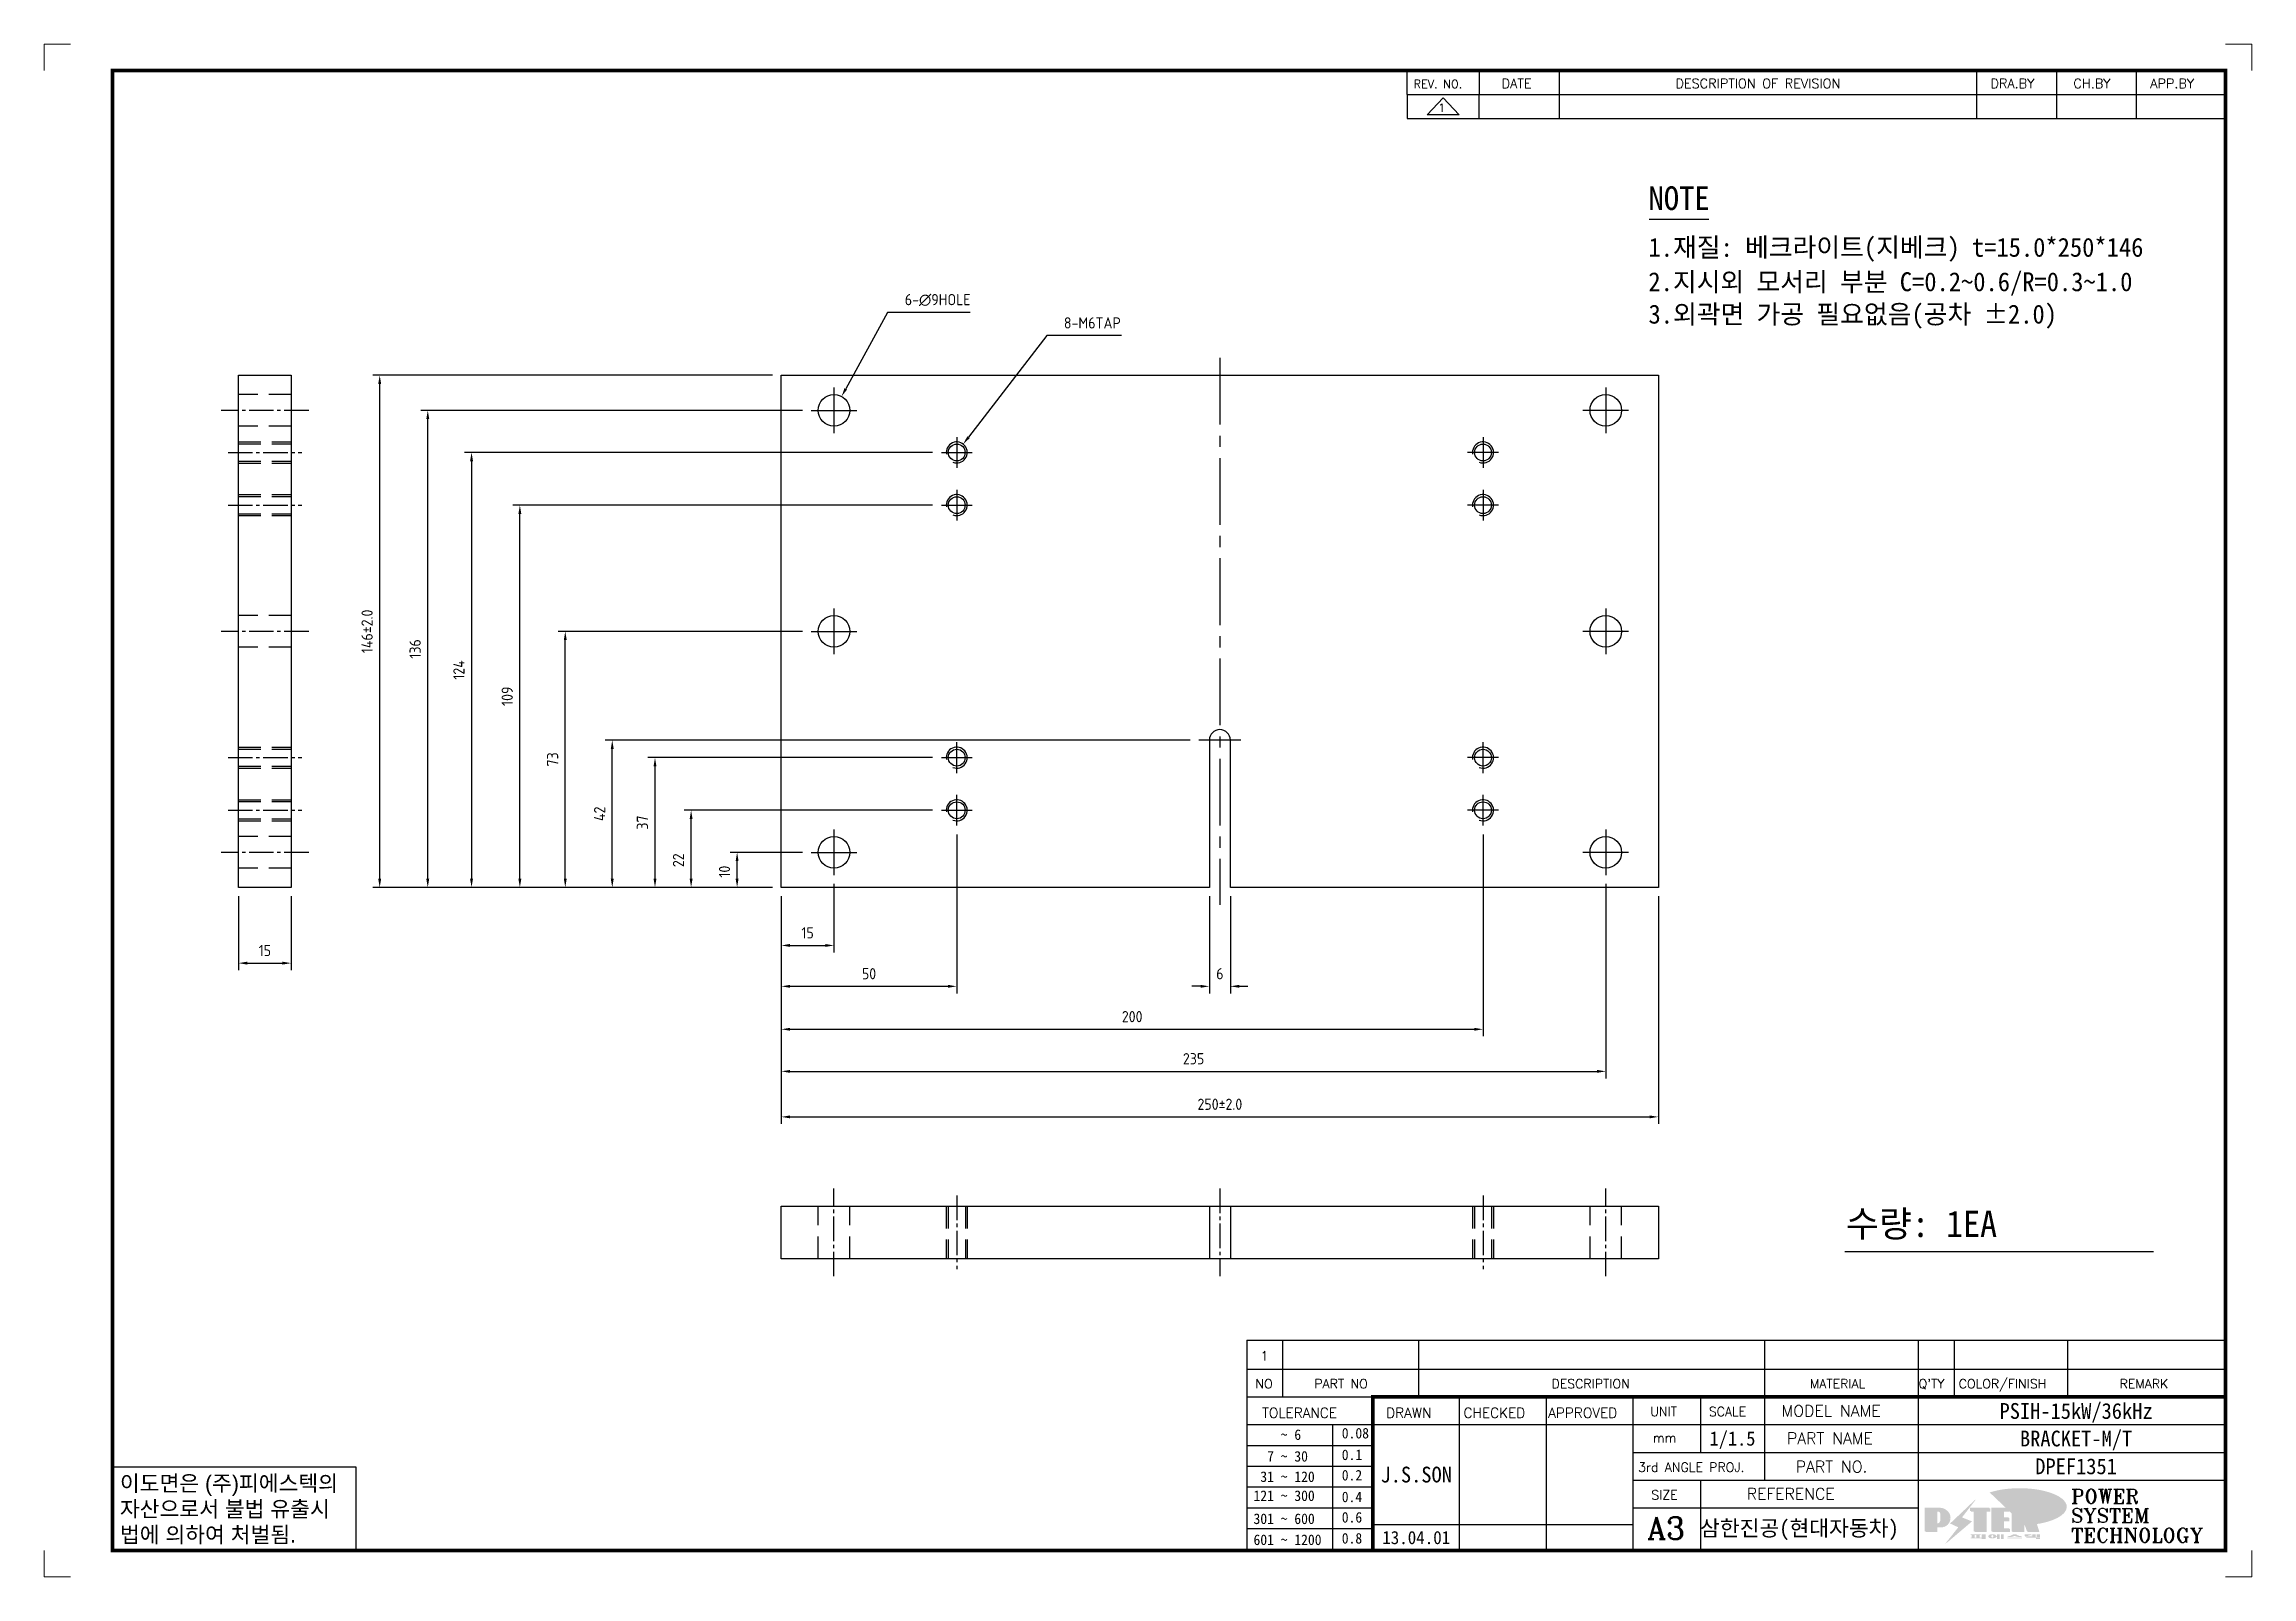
# Model space of a CAD drawing. Header units: millimetres. Extents: x 0 to 3119, y 0 to 1334.
# Drawn here: x 0 to 629, y 0 to 437 of the extents above; entities that cross this region are included whole.
import ezdxf
from ezdxf.enums import TextEntityAlignment as Align

# ---------------------------------------------------------------- set-up
doc = ezdxf.new("R2010")
doc.units = ezdxf.units.MM
for name, pattern in [('CENTER', [50.8, 31.75, -6.35, 6.35, -6.35]), ('CENTER1', [10, 7, -1, 1, -1]), ('CENTER2', [28.575, 19.05, -3.175, 3.175, -3.175]), ('HIDDEN', [9.525, 6.35, -3.175])]:
    doc.linetypes.add(name, pattern=pattern)
for name, color, linetype in [('CENTER', 1, 'CENTER'), ('FORMAT-1', 7, 'Continuous'), ('HIDDEN', 2, 'HIDDEN'), ('line', 3, 'Continuous')]:
    doc.layers.add(name, color=color, linetype=linetype)
doc.styles.add('h1', font='')
doc.styles.add('HAN', font='')
doc.styles.add('RC', font='ROMANC.SHX')
doc.styles.add('ROMANT', font='romant')
doc.styles.add('RT', font='ROMANT.SHX', dxfattribs={"oblique": 15})
doc.styles.get("Standard").update_dxf_attribs({"font": 'ISOCP.SHX', "bigfont": 'WHGTXT.SHX'})
doc.styles.get('h1').set_extended_font_data('New Gulim')
doc.styles.get('HAN').set_extended_font_data('GulimChe')
doc.dimstyles.new('PS-1', dxfattribs={"dimtxt": 3.2, "dimasz": 2.5, "dimexe": 2, "dimexo": 2.5, "dimgap": 2, "dimtad": 1, "dimtoh": 1, "dimrnd": 0.05, "dimzin": 12, "dimdsep": 46, "dimtxsty": 'Standard', "dimcen": 0, "dimclrt": 2, "dimazin": 3, "dimtfac": 1, "dimtofl": 0, "dimtmove": 0, "dimatfit": 3, "dimfxl": 0, "dimtolj": 1, "dimtzin": 0, "dimarcsym": 0})

msp = doc.modelspace()

# ---------------------------------------------------------------- texts
at = {"color": 2, "style": 'HAN'}
for s, height, p in [('NOTE', 6.75, (457.285, 389.671)), ('1.재질: 베크라이트(지베크) t=15.0*250*146', 5.4, (457.285, 376.335)), ('2.지시외 모서리 부분 C=0.2~0.6/R=0.3~1.0', 5.4, (457.253, 366.516)), ('3.외곽면 가공 필요없음(공차 %%P2.0)', 5.4, (457.285, 357.285)), ('수량: 1EA', 7.5, (513.575, 96.896))]:
    msp.add_text(s, height=height, dxfattribs=at).set_placement(p)

# ---------------------------------------------------------------- blocks, each defined once
blk = doc.blocks.new('*D86')
at = {"color": 0, "lineweight": -2}
for p, q in [((225.11, 197.54), (225.11, 178.01)), ((210.11, 194.04), (210.11, 178.01)), ((212.61, 180.01), (222.61, 180.01))]:
    blk.add_line(p, q, dxfattribs=at)
at = {"color": 0}
for points in [[(212.61, 180.43), (212.61, 179.59), (210.11, 180.01)], [(222.61, 180.43), (222.61, 179.59), (225.11, 180.01)]]:
    blk.add_solid(points, dxfattribs=at)
at = {"layer": 'Defpoints', "color": 0}
for p in [(210.11, 196.54), (225.11, 200.04), (225.11, 180.01)]:
    blk.add_point(p, dxfattribs=at)
at = {"color": 2, "insert": (217.61, 183.61), "char_height": 3.2, "attachment_point": 5}
blk.add_mtext('\\A1;15', dxfattribs=at)
blk = doc.blocks.new('*D87')
at = {"color": 0, "lineweight": -2}
for p, q in [((260.11, 211.66), (260.11, 166.35)), ((210.11, 194.04), (210.11, 166.35)), ((212.61, 168.35), (257.61, 168.35))]:
    blk.add_line(p, q, dxfattribs=at)
at = {"color": 0}
for points in [[(212.61, 168.77), (212.61, 167.94), (210.11, 168.35)], [(257.61, 168.77), (257.61, 167.94), (260.11, 168.35)]]:
    blk.add_solid(points, dxfattribs=at)
at = {"layer": 'Defpoints', "color": 0}
for p in [(260.11, 214.16), (210.11, 196.54), (260.11, 168.35)]:
    blk.add_point(p, dxfattribs=at)
at = {"color": 2, "insert": (235.11, 171.95), "char_height": 3.2, "attachment_point": 5}
blk.add_mtext('\\A1;50', dxfattribs=at)
blk = doc.blocks.new('*D88')
at = {"color": 0, "lineweight": -2}
for p, q in [((410.11, 211.66), (410.11, 154.11)), ((210.11, 194.04), (210.11, 154.11)), ((212.61, 156.11), (407.61, 156.11))]:
    blk.add_line(p, q, dxfattribs=at)
at = {"color": 0}
for points in [[(212.61, 156.52), (212.61, 155.69), (210.11, 156.11)], [(407.61, 156.52), (407.61, 155.69), (410.11, 156.11)]]:
    blk.add_solid(points, dxfattribs=at)
at = {"layer": 'Defpoints', "color": 0}
for p in [(410.11, 214.16), (210.11, 196.54), (410.11, 156.11)]:
    blk.add_point(p, dxfattribs=at)
at = {"color": 2, "insert": (310.11, 159.71), "char_height": 3.2, "attachment_point": 5}
blk.add_mtext('\\A1;200', dxfattribs=at)
blk = doc.blocks.new('*D89')
at = {"color": 0, "lineweight": -2}
for p, q in [((445.11, 197.54), (445.11, 142.11)), ((210.11, 194.04), (210.11, 142.11)), ((212.61, 144.11), (442.61, 144.11))]:
    blk.add_line(p, q, dxfattribs=at)
at = {"color": 0}
for points in [[(212.61, 144.52), (212.61, 143.69), (210.11, 144.11)], [(442.61, 144.52), (442.61, 143.69), (445.11, 144.11)]]:
    blk.add_solid(points, dxfattribs=at)
at = {"layer": 'Defpoints', "color": 0}
for p in [(210.11, 196.54), (445.11, 200.04), (445.11, 144.11)]:
    blk.add_point(p, dxfattribs=at)
at = {"color": 2, "insert": (327.61, 147.71), "char_height": 3.2, "attachment_point": 5}
blk.add_mtext('\\A1;235', dxfattribs=at)
blk = doc.blocks.new('*D90')
at = {"color": 0, "lineweight": -2}
for p, q in [((210.11, 194.04), (210.11, 129.13)), ((460.11, 194.04), (460.11, 129.13)), ((212.61, 131.13), (457.61, 131.13))]:
    blk.add_line(p, q, dxfattribs=at)
at = {"color": 0}
for points in [[(212.61, 131.54), (212.61, 130.71), (210.11, 131.13)], [(457.61, 131.54), (457.61, 130.71), (460.11, 131.13)]]:
    blk.add_solid(points, dxfattribs=at)
at = {"layer": 'Defpoints', "color": 0}
for p in [(210.11, 196.54), (460.11, 196.54), (460.11, 131.13)]:
    blk.add_point(p, dxfattribs=at)
at = {"color": 2, "insert": (335.11, 134.73), "char_height": 3.2, "attachment_point": 5}
blk.add_mtext('\\A1;250±2.0', dxfattribs=at)
blk = doc.blocks.new('*D91')
at = {"color": 0, "lineweight": -2}
for p, q in [((216.11, 206.54), (195.51, 206.54)), ((197.51, 199.04), (197.51, 204.04)), ((207.61, 196.54), (195.51, 196.54))]:
    blk.add_line(p, q, dxfattribs=at)
at = {"color": 0}
for points in [[(197.09, 204.04), (197.92, 204.04), (197.51, 206.54)], [(197.09, 199.04), (197.92, 199.04), (197.51, 196.54)]]:
    blk.add_solid(points, dxfattribs=at)
at = {"layer": 'Defpoints', "color": 0}
for p in [(197.51, 206.54), (218.61, 206.54), (210.11, 196.54)]:
    blk.add_point(p, dxfattribs=at)
at = {"color": 2, "insert": (193.91, 201.04), "char_height": 3.2, "attachment_point": 5, "rotation": 90}
blk.add_mtext('\\A1;10', dxfattribs=at)
blk = doc.blocks.new('*D92')
at = {"color": 0, "lineweight": -2}
for p, q in [((253.23, 218.54), (182.4, 218.54)), ((184.4, 199.04), (184.4, 216.04)), ((207.61, 196.54), (182.4, 196.54))]:
    blk.add_line(p, q, dxfattribs=at)
at = {"color": 0}
for points in [[(183.98, 216.04), (184.82, 216.04), (184.4, 218.54)], [(183.98, 199.04), (184.82, 199.04), (184.4, 196.54)]]:
    blk.add_solid(points, dxfattribs=at)
at = {"layer": 'Defpoints', "color": 0}
for p in [(184.4, 218.54), (255.73, 218.54), (210.11, 196.54)]:
    blk.add_point(p, dxfattribs=at)
at = {"color": 2, "insert": (180.8, 204.29), "char_height": 3.2, "attachment_point": 5, "rotation": 90}
blk.add_mtext('\\A1;22', dxfattribs=at)
blk = doc.blocks.new('*D93')
at = {"color": 0, "lineweight": -2}
for p, q in [((253.23, 320.54), (119.82, 320.54)), ((121.82, 318.04), (121.82, 199.04)), ((207.61, 196.54), (119.82, 196.54))]:
    blk.add_line(p, q, dxfattribs=at)
at = {"color": 0}
for points in [[(121.4, 318.04), (122.24, 318.04), (121.82, 320.54)], [(121.4, 199.04), (122.24, 199.04), (121.82, 196.54)]]:
    blk.add_solid(points, dxfattribs=at)
at = {"layer": 'Defpoints', "color": 0}
for p in [(255.73, 320.54), (121.82, 196.54), (210.11, 196.54)]:
    blk.add_point(p, dxfattribs=at)
at = {"color": 2, "insert": (118.22, 258.54), "char_height": 3.2, "attachment_point": 5, "rotation": 90}
blk.add_mtext('\\A1;124', dxfattribs=at)
blk = doc.blocks.new('*D94')
at = {"color": 0, "lineweight": -2}
for p, q in [((285.8, 353.87), (263.47, 324.9)), ((307.09, 353.87), (285.8, 353.87))]:
    blk.add_line(p, q, dxfattribs=at)
at = {"color": 0}
blk.add_solid([(263.14, 325.15), (263.8, 324.64), (261.94, 322.92)], dxfattribs=at)
at = {"layer": 'Defpoints', "color": 0}
for p in [(261.94, 322.92), (258.28, 318.17)]:
    blk.add_point(p, dxfattribs=at)
at = {"color": 2, "insert": (298.77, 357.47), "char_height": 3.2, "attachment_point": 5}
blk.add_mtext('\\A1;8-M6TAP', dxfattribs=at)
blk = doc.blocks.new('*D109')
at = {"color": 0, "lineweight": -2}
for p, q in [((55.41, 194.04), (55.41, 172.96)), ((70.41, 194.04), (70.41, 172.96)), ((57.91, 174.96), (67.91, 174.96))]:
    blk.add_line(p, q, dxfattribs=at)
at = {"color": 0}
for points in [[(57.91, 175.38), (57.91, 174.54), (55.41, 174.96)], [(67.91, 175.38), (67.91, 174.54), (70.41, 174.96)]]:
    blk.add_solid(points, dxfattribs=at)
at = {"layer": 'Defpoints', "color": 0}
for p in [(55.41, 196.54), (70.41, 196.54), (70.41, 174.96)]:
    blk.add_point(p, dxfattribs=at)
at = {"color": 2, "insert": (62.91, 178.56), "char_height": 3.2, "attachment_point": 5}
blk.add_mtext('\\A1;15', dxfattribs=at)
blk = doc.blocks.new('*D95')
at = {"color": 0, "lineweight": -2}
for p, q in [((207.61, 342.54), (93.64, 342.54)), ((95.64, 199.04), (95.64, 340.04)), ((207.61, 196.54), (93.64, 196.54))]:
    blk.add_line(p, q, dxfattribs=at)
at = {"color": 0}
for points in [[(95.22, 340.04), (96.06, 340.04), (95.64, 342.54)], [(95.22, 199.04), (96.06, 199.04), (95.64, 196.54)]]:
    blk.add_solid(points, dxfattribs=at)
at = {"layer": 'Defpoints', "color": 0}
for p in [(95.64, 342.54), (210.11, 342.54), (210.11, 196.54)]:
    blk.add_point(p, dxfattribs=at)
at = {"color": 2, "insert": (92.04, 269.54), "char_height": 3.2, "attachment_point": 5, "rotation": 90}
blk.add_mtext('\\A1;146±2.0', dxfattribs=at)
blk = doc.blocks.new('*D96')
at = {"color": 0, "lineweight": -2}
for p, q in [((216.11, 332.54), (107.34, 332.54)), ((109.34, 199.04), (109.34, 330.04)), ((207.61, 196.54), (107.34, 196.54))]:
    blk.add_line(p, q, dxfattribs=at)
at = {"color": 0}
for points in [[(108.92, 330.04), (109.76, 330.04), (109.34, 332.54)], [(108.92, 199.04), (109.76, 199.04), (109.34, 196.54)]]:
    blk.add_solid(points, dxfattribs=at)
at = {"layer": 'Defpoints', "color": 0}
for p in [(109.34, 332.54), (218.61, 332.54), (210.11, 196.54)]:
    blk.add_point(p, dxfattribs=at)
at = {"color": 2, "insert": (105.74, 264.54), "char_height": 3.2, "attachment_point": 5, "rotation": 90}
blk.add_mtext('\\A1;136', dxfattribs=at)
blk = doc.blocks.new('t3')
for p, q in [((0, 15.88), (46.25, 15.88)), ((0, 15.88), (0, 0)), ((46.25, 15.88), (46.25, 0)), ((0, 0), (46.25, 0))]:
    blk.add_line(p, q)
at = {"color": 1, "style": 'h1'}
for s, p in [('이도면은 (주)피에스텍의', (1.4, 11.29)), ('자산으로서 불법 유출시', (1.4, 6.41)), ('법에 의하여 처벌됨.', (1.4, 1.52))]:
    blk.add_text(s, height=3, dxfattribs=at).set_placement(p)
blk = doc.blocks.new('new LOGO')
at = {"layer": 'line'}
h = blk.add_hatch(color=1, dxfattribs=at)
h.paths.add_polyline_path([(41.5, 16.4), (54.3, 16.4, 1), (54.3, 82.9), (0, 82.9), (0, -0.1), (41.5, -0.1)])
h.paths.add_polyline_path([(41.5, 27.9), (41.5, 71.9), (43.6, 71.9, -0.414214), (54.6, 60.9), (54.6, 38.9, -0.414214), (43.6, 27.9)], flags=16)
h.paths.add_polyline_path([(214.7, 71.9), (227.5, 71.9), (227.5, 82.9), (159.7, 82.9), (159.7, 71.9), (172.5, 71.9), (172.5, -0.1), (214.7, -0.1)])
h.paths.add_polyline_path([(276, 37.4), (294.8, 37.4), (294.8, 49.1), (276, 49.1), (276, 71.9), (294.8, 71.9), (294.8, 82.9), (234.5, 82.9), (234.5, -0.1), (297, -0.1), (297, 10.9), (276, 10.9)])
h.paths.add_polyline_path([(347.2, 35.2), (359.7, -0.1), (400.5, -0.1), (379.6, 66.8), (399.7, 82.9), (380.6, 82.9), (347.2, 61.6), (347.2, 82.9), (305.5, 82.9), (305.5, -0.1), (347.2, -0.1)])
h = blk.add_hatch(color=250, dxfattribs=at)
h.paths.add_polyline_path([(44.5, 69.4), (46.6, 69.4, -0.129793), (52, 68, 0.221832), (43.6, 71.9), (41.5, 71.9), (41.5, 27.9), (43.6, 27.9, 0.02048), (44.5, 28)], flags=17)
h.paths.add_polyline_path([(44.5, 13.9), (57.3, 13.9, 0.72362), (77.1, 73.9, -0.679777), (54.3, 16.4), (41.5, 16.4), (41.5, -0.1), (3, -0.1), (3, -2.6), (44.5, -2.6)])
h.paths.add_polyline_path([(117.9, 14.2), (71.5, -44.4), (77.1, -39.6), (120.8, 15.6), (92, 28.9), (173.3, 106), (177.5, 111.4), (89.1, 27.6)])
h.paths.add_polyline_path([(162.7, 71.9), (162.7, 69.4), (172.5, 69.4), (172.5, 71.9)], flags=17)
h.paths.add_polyline_path([(217.7, 69.4), (230.5, 69.4), (230.5, 80.4), (227.5, 80.4), (227.5, 71.9), (214.7, 71.9), (214.7, -0.1), (175.5, -0.1), (175.5, -2.6), (217.7, -2.6)])
h.paths.add_polyline_path([(297.8, 46.6), (294.8, 46.6), (294.8, 37.4), (276, 37.4), (276, 10.9), (279, 10.9), (279, 34.9), (297.8, 34.9)])
h.paths.add_polyline_path([(300, 8.4), (297, 8.4), (297, -0.1), (237.5, -0.1), (237.5, -2.6), (300, -2.6)])
h.paths.add_polyline_path([(297.8, 80.4), (294.8, 80.4), (294.8, 71.9), (276, 71.9), (276, 49.1), (279, 49.1), (279, 69.4), (297.8, 69.4)])
h.paths.add_polyline_path([(350.2, 80.4), (347.2, 80.4), (347.2, 61.6), (350.2, 63.5)])
h.paths.add_polyline_path([(350.2, 26.7), (347.2, 35.2), (347.2, -0.1), (308.5, -0.1), (308.5, -2.6), (350.2, -2.6)])
h.paths.add_polyline_path([(402.7, 80.4), (396.5, 80.4), (379.6, 66.8), (400.5, -0.1), (361.8, -0.1), (362.7, -2.6), (403.5, -2.6), (382.6, 64.3)])
blk.add_hatch(color=5, dxfattribs=at).paths.add_polyline_path([(166.3, 35), (131, 49), (180.4, 112.7), (92, 28.9), (120.8, 15.6), (74.4, -43)])
h = blk.add_hatch(color=253, dxfattribs=at)
edge = h.paths.add_edge_path()
edge.add_ellipse((333.9, 86.4), major_axis=(-165.9, 0), ratio=0.39426, start_angle=111.51268, end_angle=334.46902)
edge.add_ellipse((314.1, 81.2), major_axis=(-153.7, 0), ratio=0.40699, start_angle=121.30662, end_angle=327.74369, ccw=False)
edge.add_line((394, 27.8), (394.7, 25.6))
h = blk.add_hatch(color=250, dxfattribs=at)
edge = h.paths.add_edge_path()
edge.add_ellipse((237.8, -17.6), major_axis=(-14.3, 0), ratio=0.526336, start_angle=192.2456, end_angle=269.07481)
edge.add_line((238.1, -10.1), (237.6, -10.1))
edge.add_ellipse((237.8, -17.6), major_axis=(-14.3, 0), ratio=0.526336, start_angle=270.92519, end_angle=449.07481)
edge.add_line((237.6, -25.1), (238.1, -25.1))
edge.add_ellipse((237.8, -17.6), major_axis=(-14.3, 0), ratio=0.526336, start_angle=450.92519, end_angle=527.7544)
edge.add_line((251.7, -19.2), (254.1, -19.2))
edge.add_line((254.1, -19.2), (254.1, -27.1))
edge.add_line((254.1, -27.1), (263.1, -27.1))
edge.add_line((263.1, -27.1), (263.1, -10.1))
edge.add_line((263.1, -10.1), (254.1, -10.1))
edge.add_line((254.1, -10.1), (254.1, -16))
edge.add_line((254.1, -16), (251.7, -16))
h.paths.add_polyline_path([(241, -16.4), (241, -18.7, -1), (234.4, -18.7), (234.4, -16.4, -1)], flags=16)
h.paths.add_polyline_path([(278.2, -10.1), (268.1, -10.1), (268.1, -27.1), (278.2, -27.1)])
h.paths.add_polyline_path([(310.3, -10.1), (310.3, -11.1, -0.157169), (289.3, -17.5), (294, -19.9, 0.128407), (316.3, -15.9, 0.128407), (338.6, -19.9), (343.3, -17.5, -0.157169), (322.2, -11.1), (322.2, -10.1)])
h.paths.add_polyline_path([(342.1, -25.1), (342.1, -22.3), (290.4, -22.3), (290.4, -25.1)])
h.paths.add_polyline_path([(352, -10.1), (352, -16.2, 0.414214), (354, -18.2), (378.7, -18.2), (378.7, -19.6), (390.2, -19.6), (390.2, -10.1), (378.7, -10.1), (378.7, -13.6), (374.7, -13.6), (374.7, -15.1), (378.7, -15.1), (378.7, -16.2), (364.7, -16.2), (364.7, -15.1), (371.2, -15.1), (371.2, -13.6), (364.7, -13.6), (364.7, -12.6), (374.7, -12.6), (374.7, -10.1)])
h.paths.add_polyline_path([(393.8, -10.1), (393.8, -19.6), (405, -19.6), (405, -10.1)])
h.paths.add_polyline_path([(405, -27.1), (405, -20.9), (356.8, -20.9), (356.8, -23), (391.8, -23), (391.8, -27.1)])
h.paths.add_polyline_path([(200.4, -10.1), (200.4, -22.3), (193.2, -22.3), (193.2, -12.6), (196.6, -12.6), (196.6, -10.1), (161, -10.1), (161, -12.6), (164.5, -12.6), (164.5, -22.3), (161, -22.3), (161, -25.1), (200.4, -25.1), (200.4, -27.1), (213.9, -27.1), (213.9, -10.1)])
h.paths.add_polyline_path([(182, -12.6), (175.6, -12.6), (175.6, -22.3), (182, -22.3)], flags=17)
blk = doc.blocks.new('format-3')
at = {"color": 3, "lineweight": 9}
for p, q in [((0, 286.3), (0, 291.3)), ((5, 291.3), (0, 291.3)), ((414.5, 291.3), (419.5, 291.3)), ((419.5, 286.3), (419.5, 291.3)), ((0, 5), (0, 0)), ((419.5, 5), (419.5, 0)), ((5, 0), (0, 0)), ((414.5, 0), (419.5, 0))]:
    blk.add_line(p, q, dxfattribs=at)
at = {"color": 180}
for p, q in [((258.97, 281.75), (258.97, 286.3)), ((272.71, 281.75), (272.71, 286.3)), ((287.94, 281.75), (287.94, 286.3)), ((367.22, 281.75), (367.22, 286.3)), ((382.45, 281.75), (382.45, 286.3)), ((397.61, 281.75), (397.61, 286.3)), ((258.97, 281.75), (414.5, 281.75)), ((228.5, 39.49), (228.5, 5)), ((228.5, 39.49), (414.5, 39.49)), ((235.29, 39.49), (235.29, 34.21)), ((261.24, 34.21), (261.24, 39.49)), ((326.9, 39.49), (326.9, 34.21)), ((356.11, 39.49), (356.11, 34.21)), ((362.93, 39.49), (362.93, 34.21)), ((384.48, 39.49), (384.48, 34.21)), ((228.5, 34.21), (252.48, 34.21)), ((268.96, 5), (268.96, 34.21)), ((285.45, 5), (285.45, 34.21)), ((301.94, 5), (301.94, 34.21)), ((314.72, 34.21), (314.72, 23.65)), ((326.9, 34.21), (326.9, 18.37)), ((356.11, 34.21), (356.11, 5)), ((228.5, 28.93), (252.48, 28.93)), ((244.89, 5.23), (244.89, 28.93)), ((252.48, 28.93), (414.5, 28.93)), ((228.5, 24.98), (252.48, 24.98)), ((228.5, 21.03), (252.48, 21.03)), ((301.94, 23.65), (414.5, 23.65)), ((228.5, 17.08), (252.48, 17.08)), ((301.94, 18.37), (414.5, 18.37)), ((314.72, 18.37), (314.72, 5)), ((228.5, 13.13), (252.48, 13.13)), ((301.94, 13.09), (356.11, 13.09)), ((228.5, 9.18), (252.48, 9.18)), ((252.48, 9.95), (301.94, 9.95))]:
    blk.add_line(p, q, dxfattribs=at)
at = {"const_width": 0.7}
blk.add_lwpolyline([(252.48, 5), (252.48, 34.21), (414.5, 34.21)], dxfattribs=at)
at = {"layer": 'FORMAT-1', "const_width": 0.7}
blk.add_lwpolyline([(13, 5), (13, 286.3), (414.5, 286.3), (414.5, 5)], close=True, dxfattribs=at)
blk.add_blockref('t3', (13, 5))
at = {"xscale": 0.05400000000000027, "yscale": 0.05400000000000027, "zscale": 0.05400000000000027}
blk.add_blockref('new LOGO', (357.35, 8.65), dxfattribs=at)
at = {"color": 2}
for s, height, style, p in [('REV. NO.', 1.56, 'RC', (260.23, 282.95)), ('DATE', 1.788, 'RC', (276.95, 282.94)), ('DESCRIPTION OF REVISION', 1.7875, 'RC', (309.98, 282.94)), ('DRA.BY', 1.788, 'RC', (369.83, 282.94)), ('CH.BY', 1.788, 'RC', (385.59, 282.94)), ('APP.BY', 1.788, 'RC', (400.18, 282.94)), ('COLOR/FINISH', 1.7424, 'RC', (363.8, 35.83)), ('NO', 1.742, 'RC', (230.16, 35.83)), ('PART NO', 1.742, 'RC', (241.36, 35.83)), ('DESCRIPTION', 1.7424, 'RC', (286.43, 35.83)), ('MATERIAL', 1.742, 'RC', (335.52, 35.83)), ("Q'TY", 1.742, 'RC', (356.17, 35.83)), ('REMARK', 1.742, 'RC', (394.37, 35.83)), (' TOLERANCE', 1.9, 'RC', (230.11, 30.22)), ('DRAWN', 1.9, 'RC', (255, 30.22)), ('CHECKED', 1.9, 'RC', (269.71, 30.22)), ('APPROVED', 1.9, 'RC', (285.8, 30.22)), ('UNIT', 1.742, 'RC', (305.19, 30.55)), ('SCALE', 1.742, 'RC', (316.32, 30.55)), ('MODEL NAME', 2.178, 'RC', (330.12, 30.46)), ('    ~ 6', 2, 'HAN', (229.8, 26.03)), ('0.08', 2, 'HAN', (246.57, 26.31)), ('mm', 1.742, 'RC', (305.67, 25.56)), ('PART NAME', 2.178, 'RC', (331.17, 25.24)), ('  7 ~ 30', 2, 'HAN', (229.8, 21.91)), ('0.1', 2, 'HAN', (246.57, 22.2)), ('3rd ANGLE PROJ.', 1.7424, 'RC', (302.87, 19.97)), ('PART NO.', 2.178, 'RC', (332.84, 19.85)), (' 31 ~ 120', 2, 'HAN', (229.8, 18.04)), ('0.2', 2, 'HAN', (246.57, 18.32)), ('REFERENCE', 2.178, 'RC', (323.52, 14.69)), ('121 ~ 300', 2, 'HAN', (229.8, 14.42)), ('0.4', 2, 'HAN', (246.57, 14.2)), ('SIZE', 1.742, 'RC', (305.39, 14.71)), ('301 ~ 600', 2, 'HAN', (229.8, 10.04)), ('0.6', 2, 'HAN', (246.57, 10.32)), ('601 ~ 1200', 2, 'HAN', (229.8, 6.05)), ('0.8', 2, 'HAN', (246.57, 6.33))]:
    blk.add_text(s, height=height, dxfattribs=dict(at, style=style)).set_placement(p)
at = {"style": 'ROMANT'}
for s, p in [('POWER', (385.15, 13.96)), ('SYSTEM', (385.15, 10.31)), ('TECHNOLOGY', (385.15, 6.56))]:
    blk.add_text(s, height=2.7, dxfattribs=at).set_placement(p)
at = {"color": 2, "lineweight": 25, "style": 'RC'}
blk.add_text('A3', height=4.182, dxfattribs=at).set_placement((304.61, 7.14))
at = {"style": 'HAN'}
for tag, height, p in [('MODEL-NAME', 3, (386.1, 31.53)), ('SCALE', 2.7, (320.81, 26.29)), ('PART-NAME', 3, (386.1, 26.29)), ('CH-BY', 3, (277.21, 19.44)), ('PART-NO', 3, (386.1, 21.01)), ('DRA-BY', 3, (260.72, 19.44)), ('APP-BY', 3, (293.7, 19.44)), ('DRA-DATE', 2.5, (260.72, 7.47)), ('CH-DATE', 2.5, (277.21, 7.47)), ('APP-DATE', 2.5, (293.7, 7.47)), ('관련업체', 3, (333.52, 9.26))]:
    blk.add_attdef(tag, text='', height=height, dxfattribs=at).set_placement(p, align=Align.MIDDLE_CENTER)
blk = doc.blocks.new('no3')
at = {"color": 180}
for p, q in [((0, 5.5), (0, 0)), ((0, 5.5), (186, 5.5)), ((6.79, 5.5), (6.79, 0)), ((32.74, 0.11), (32.74, 5.5)), ((98.4, 5.5), (98.4, 0)), ((127.61, 5.5), (127.61, 0)), ((134.43, 5.5), (134.43, 0)), ((155.98, 5.5), (155.98, 0))]:
    blk.add_line(p, q, dxfattribs=at)
at = {"color": 2, "style": 'HAN'}
for tag, p in [('PART-NO', (19.76, 2.75)), ('MATERIAL', (111.38, 2.75)), ("Q'TY", (131.02, 2.75)), ('COLOR/FINISH', (145.2, 2.75)), ('REMARK', (170.76, 2.75))]:
    blk.add_attdef(tag, text='', height=2.9, dxfattribs=at).set_placement(p, align=Align.MIDDLE_CENTER)
blk.add_attdef('DESCRIPTION', text='', height=2.9, dxfattribs=at).set_placement((34.51, 2.75), align=Align.MIDDLE_LEFT)
at = {"color": 2, "style": 'RT', "oblique": 15}
blk.add_attdef('NO', text='', height=1.74, dxfattribs=at).set_placement((3.38, 2.51), align=Align.MIDDLE_CENTER)
blk = doc.blocks.new('*D97')
at = {"color": 0, "lineweight": -2}
for p, q in [((216.11, 269.54), (146.53, 269.54)), ((148.53, 199.04), (148.53, 267.04)), ((207.61, 196.54), (146.53, 196.54))]:
    blk.add_line(p, q, dxfattribs=at)
at = {"color": 0}
for points in [[(148.12, 267.04), (148.95, 267.04), (148.53, 269.54)], [(148.12, 199.04), (148.95, 199.04), (148.53, 196.54)]]:
    blk.add_solid(points, dxfattribs=at)
at = {"layer": 'Defpoints', "color": 0}
for p in [(148.53, 269.54), (218.61, 269.54), (210.11, 196.54)]:
    blk.add_point(p, dxfattribs=at)
at = {"color": 2, "insert": (144.93, 233.04), "char_height": 3.2, "attachment_point": 5, "rotation": 90}
blk.add_mtext('\\A1;73', dxfattribs=at)
blk = doc.blocks.new('re3')
at = {"color": 180}
for p, q in [((0, 0), (0, -4.55)), ((6.87, -0.64), (3.86, -3.91)), ((9.88, -3.91), (3.86, -3.91)), ((6.87, -0.64), (9.88, -3.91)), ((13.74, -4.55), (13.74, 0)), ((28.97, -4.55), (28.97, 0)), ((108.25, -4.55), (108.25, 0)), ((123.49, -4.55), (123.49, 0)), ((138.64, -4.55), (138.64, 0)), ((0, -4.55), (155.53, -4.55))]:
    blk.add_line(p, q, dxfattribs=at)
at = {"color": 2, "style": 'RC', "oblique": 15}
blk.add_attdef('REV.NO', text='', height=1.56, dxfattribs=at).set_placement((6.59, -2.56), align=Align.MIDDLE_CENTER)
blk.add_attdef('-1', text='', height=1.56, dxfattribs=at).set_placement((9.37, -1.66), align=Align.MIDDLE_LEFT)
at = {"color": 2, "style": 'HAN'}
for tag, p in [('REV.-DATE', (21.36, -2.28)), ('DRA.BY', (115.87, -2.28)), ('CH.BY', (131.07, -2.28)), ('APP.BY', (147.09, -2.28))]:
    blk.add_attdef(tag, text='', height=2.5, dxfattribs=at).set_placement(p, align=Align.MIDDLE_CENTER)
blk.add_attdef('DESCRIPTION-OF-REVISION', text='', height=2.5, dxfattribs=at).set_placement((31.61, -2.28), align=Align.MIDDLE_LEFT)
blk = doc.blocks.new('*D98')
at = {"color": 0, "lineweight": -2}
for p, q in [((253.23, 233.54), (172.11, 233.54)), ((174.11, 199.04), (174.11, 231.04)), ((207.61, 196.54), (172.11, 196.54))]:
    blk.add_line(p, q, dxfattribs=at)
at = {"color": 0}
for points in [[(173.69, 231.04), (174.52, 231.04), (174.11, 233.54)], [(173.69, 199.04), (174.52, 199.04), (174.11, 196.54)]]:
    blk.add_solid(points, dxfattribs=at)
at = {"layer": 'Defpoints', "color": 0}
for p in [(174.11, 233.54), (255.73, 233.54), (210.11, 196.54)]:
    blk.add_point(p, dxfattribs=at)
at = {"color": 2, "insert": (170.51, 215.04), "char_height": 3.2, "attachment_point": 5, "rotation": 90}
blk.add_mtext('\\A1;37', dxfattribs=at)
blk = doc.blocks.new('*D99')
at = {"color": 0, "lineweight": -2}
for p, q in [((253.23, 305.54), (133.59, 305.54)), ((135.59, 199.04), (135.59, 303.04)), ((207.61, 196.54), (133.59, 196.54))]:
    blk.add_line(p, q, dxfattribs=at)
at = {"color": 0}
for points in [[(135.17, 303.04), (136.01, 303.04), (135.59, 305.54)], [(135.17, 199.04), (136.01, 199.04), (135.59, 196.54)]]:
    blk.add_solid(points, dxfattribs=at)
at = {"layer": 'Defpoints', "color": 0}
for p in [(135.59, 305.54), (255.73, 305.54), (210.11, 196.54)]:
    blk.add_point(p, dxfattribs=at)
at = {"color": 2, "insert": (131.99, 251.04), "char_height": 3.2, "attachment_point": 5, "rotation": 90}
blk.add_mtext('\\A1;109', dxfattribs=at)
blk = doc.blocks.new('*D100')
at = {"color": 0, "lineweight": -2}
for p, q in [((326.61, 238.54), (159.92, 238.54)), ((161.92, 199.04), (161.92, 236.04)), ((207.61, 196.54), (159.92, 196.54))]:
    blk.add_line(p, q, dxfattribs=at)
at = {"color": 0}
for points in [[(161.51, 236.04), (162.34, 236.04), (161.92, 238.54)], [(161.51, 199.04), (162.34, 199.04), (161.92, 196.54)]]:
    blk.add_solid(points, dxfattribs=at)
at = {"layer": 'Defpoints', "color": 0}
for p in [(161.92, 238.54), (329.11, 238.54), (210.11, 196.54)]:
    blk.add_point(p, dxfattribs=at)
at = {"color": 2, "insert": (158.32, 217.54), "char_height": 3.2, "attachment_point": 5, "rotation": 90}
blk.add_mtext('\\A1;42', dxfattribs=at)
blk = doc.blocks.new('*D101')
at = {"color": 0, "lineweight": -2}
for p, q in [((332.11, 194.04), (332.11, 166.35)), ((338.11, 194.04), (338.11, 166.35)), ((329.61, 168.35), (327.11, 168.35)), ((340.61, 168.35), (343.11, 168.35))]:
    blk.add_line(p, q, dxfattribs=at)
at = {"color": 0}
for points in [[(329.61, 168.77), (329.61, 167.94), (332.11, 168.35)], [(340.61, 168.77), (340.61, 167.94), (338.11, 168.35)]]:
    blk.add_solid(points, dxfattribs=at)
at = {"layer": 'Defpoints', "color": 0}
for p in [(332.11, 196.54), (338.11, 196.54), (338.11, 168.35)]:
    blk.add_point(p, dxfattribs=at)
at = {"color": 2, "insert": (335.11, 171.95), "char_height": 3.2, "attachment_point": 5}
blk.add_mtext('\\A1;6', dxfattribs=at)
blk = doc.blocks.new('*D110')
at = {"color": 0, "lineweight": -2}
for p, q in [((240.42, 360.41), (228.48, 338.68)), ((263.91, 360.41), (240.42, 360.41))]:
    blk.add_line(p, q, dxfattribs=at)
at = {"color": 0}
blk.add_solid([(228.12, 338.88), (228.85, 338.48), (227.28, 336.49)], dxfattribs=at)
at = {"layer": 'Defpoints', "color": 0}
for p in [(227.28, 336.49), (222.94, 328.6)]:
    blk.add_point(p, dxfattribs=at)
at = {"color": 2, "insert": (254.69, 364.01), "char_height": 3.2, "attachment_point": 5}
blk.add_mtext('\\A1;6-∅9HOLE', dxfattribs=at)

# ---------------------------------------------------------------- dimensions: what is measured, and where the dimension line sits
for p1, p2, text, picture, middle in [((222.943, 328.597), (227.277, 336.485), '6-<>HOLE', '*D110', (254.687, 360.408)), ((258.278, 318.165), (261.941, 322.917), '8-M6TAP', '*D94', (298.771, 353.872))]:
    dim = msp.add_diameter_dim_2p(p1=p1, p2=p2, text=text, dimstyle='PS-1')
    dim.commit()
    dim.dimension.update_dxf_attribs({"geometry": picture, "text_midpoint": middle, "dimtype": 163})
dim = msp.add_linear_dim(base=(95.639, 342.541), p1=(210.11, 196.541), p2=(210.11, 342.541), angle=90, dimstyle='PS-1', override={"dimtol": 1, "dimtp": 2, "dimtm": 2, "dimtdec": 1})
dim.commit()
dim.dimension.update_dxf_attribs({"geometry": '*D95', "text_midpoint": (92.039, 269.541)})
for base, p1, p2, picture, middle in [((109.339, 332.541), (210.11, 196.541), (218.61, 332.541), '*D96', (105.739, 264.541)), ((121.82, 196.541), (255.731, 320.541), (210.11, 196.541), '*D93', (118.22, 258.541)), ((135.589, 305.541), (210.11, 196.541), (255.731, 305.541), '*D99', (131.989, 251.041)), ((148.533, 269.541), (210.11, 196.541), (218.61, 269.541), '*D97', (144.933, 233.041)), ((161.923, 238.541), (210.11, 196.541), (329.11, 238.541), '*D100', (158.322, 217.541)), ((174.105, 233.541), (210.11, 196.541), (255.731, 233.541), '*D98', (170.505, 215.041))]:
    dim = msp.add_linear_dim(base=base, p1=p1, p2=p2, angle=90, dimstyle='PS-1')
    dim.commit()
    dim.dimension.update_dxf_attribs({"geometry": picture, "text_midpoint": middle})
dim = msp.add_linear_dim(base=(184.398, 218.541), p1=(210.11, 196.541), p2=(255.731, 218.541), angle=90, dimstyle='PS-1', override={"dimtmove": 1})
dim.commit()
dim.dimension.update_dxf_attribs({"geometry": '*D92', "text_midpoint": (184.398, 204.291), "dimtype": 160})
for base, p2, override, picture, middle in [((260.11, 168.352), (260.11, 214.162), {"dimtmove": 1}, '*D87', (235.11, 171.952)), ((460.11, 131.127), (460.11, 196.541), {"dimgap": 2, "dimtol": 1, "dimlim": 0, "dimtp": 2, "dimtm": 2, "dimtdec": 1}, '*D90', (335.11, 134.727))]:
    dim = msp.add_linear_dim(base=base, p1=(210.11, 196.541), p2=p2, dimstyle='PS-1', override=override)
    dim.commit()
    dim.dimension.update_dxf_attribs({"geometry": picture, "text_midpoint": middle})
for base, p1, p2, picture, middle in [((410.11, 156.108), (210.11, 196.541), (410.11, 214.162), '*D88', (310.11, 159.708)), ((70.411, 174.961), (55.411, 196.541), (70.411, 196.541), '*D109', (62.911, 178.561)), ((225.11, 180.01), (210.11, 196.541), (225.11, 200.041), '*D86', (217.61, 183.61)), ((445.11, 144.108), (210.11, 196.541), (445.11, 200.041), '*D89', (327.61, 147.708)), ((338.11, 168.352), (332.11, 196.541), (338.11, 196.541), '*D101', (335.11, 171.952))]:
    dim = msp.add_linear_dim(base=base, p1=p1, p2=p2, dimstyle='PS-1')
    dim.commit()
    dim.dimension.update_dxf_attribs({"geometry": picture, "text_midpoint": middle})
dim = msp.add_linear_dim(base=(197.506, 206.541), p1=(210.11, 196.541), p2=(218.61, 206.541), angle=90, dimstyle='PS-1')
dim.commit()
dim.dimension.update_dxf_attribs({"geometry": '*D91', "text_midpoint": (197.506, 201.041), "dimtype": 160})

# ---------------------------------------------------------------- linework, layer by layer
for p, q in [((457.516, 387.019), (474.432, 387.019)), ((513.281, 92.746), (601.25, 92.746))]:
    msp.add_line(p, q)
at = {"color": 1, "linetype": 'CENTER2'}
for p, q in [((335.11, 347.541), (335.11, 191.541)), ((225.11, 339.041), (225.11, 326.041)), ((445.11, 339.041), (445.11, 326.041)), ((218.61, 332.541), (231.61, 332.541)), ((451.61, 332.541), (438.61, 332.541)), ((260.11, 324.92), (260.11, 316.162)), ((410.11, 324.92), (410.11, 316.162)), ((255.731, 320.541), (264.488, 320.541)), ((414.488, 320.541), (405.731, 320.541)), ((260.11, 309.92), (260.11, 301.162)), ((410.11, 309.92), (410.11, 301.162)), ((255.731, 305.541), (264.488, 305.541)), ((414.488, 305.541), (405.731, 305.541)), ((225.11, 276.041), (225.11, 263.041)), ((445.11, 276.041), (445.11, 263.041)), ((218.61, 269.541), (231.61, 269.541)), ((451.61, 269.541), (438.61, 269.541)), ((255.731, 233.541), (264.488, 233.541)), ((260.11, 229.162), (260.11, 237.92)), ((341.11, 238.541), (329.11, 238.541)), ((414.488, 233.541), (405.731, 233.541)), ((410.11, 229.162), (410.11, 237.92)), ((260.11, 214.162), (260.11, 222.92)), ((410.11, 214.162), (410.11, 222.92)), ((255.731, 218.541), (264.488, 218.541)), ((414.488, 218.541), (405.731, 218.541)), ((225.11, 213.041), (225.11, 200.041)), ((445.11, 213.041), (445.11, 200.041)), ((218.61, 206.541), (231.61, 206.541)), ((451.61, 206.541), (438.61, 206.541))]:
    msp.add_line(p, q, dxfattribs=at)
at = {"color": 250, "linetype": 'CENTER1'}
for p, q in [((75.411, 332.541), (50.411, 332.541)), ((75.411, 269.541), (50.411, 269.541)), ((75.411, 206.541), (50.411, 206.541)), ((225.11, 85.692), (225.11, 110.692)), ((445.11, 85.692), (445.11, 110.692))]:
    msp.add_line(p, q, dxfattribs=at)
at = {"color": 40}
for p, q in [((332.11, 105.692), (332.11, 90.692)), ((338.11, 105.692), (338.11, 90.692))]:
    msp.add_line(p, q, dxfattribs=at)
for points in [[(70.411, 342.541), (70.411, 196.541), (55.411, 196.541), (55.411, 342.541)], [(460.11, 105.692), (460.11, 90.692), (210.11, 90.692), (210.11, 105.692)]]:
    msp.add_lwpolyline(points, close=True, dxfattribs=at)
msp.add_lwpolyline([(210.11, 196.541), (210.11, 342.541), (460.11, 342.541), (460.11, 196.541), (338.11, 196.541), (338.11, 238.541, 1), (332.11, 238.541), (332.11, 196.541)], format="xyb", close=True, dxfattribs=at)
for centre in [(225.11, 332.541), (445.11, 332.541), (225.11, 269.541), (445.11, 269.541), (225.11, 206.541), (445.11, 206.541)]:
    msp.add_circle(centre, 4.5, dxfattribs=at)
for centre in [(260.11, 320.541), (410.11, 320.541), (260.11, 305.541), (410.11, 305.541), (260.11, 233.541), (410.11, 233.541), (260.11, 218.541), (410.11, 218.541)]:
    msp.add_circle(centre, 2.4)
at = {"color": 3}
for centre in [(260.11, 320.541), (410.11, 320.541), (260.11, 305.541), (410.11, 305.541), (260.11, 233.541), (410.11, 233.541), (260.11, 218.541), (410.11, 218.541)]:
    msp.add_arc(centre, 3, 249.09255, 189.427649, dxfattribs=at)
at = {"layer": 'CENTER', "linetype": 'CENTER1'}
for p, q in [((52.411, 320.541), (73.411, 320.541)), ((52.411, 305.541), (73.411, 305.541)), ((52.411, 233.541), (73.411, 233.541)), ((52.411, 218.541), (73.411, 218.541)), ((260.11, 108.692), (260.11, 87.692)), ((335.11, 110.692), (335.11, 85.692)), ((410.11, 108.692), (410.11, 87.692))]:
    msp.add_line(p, q, dxfattribs=at)
at = {"layer": 'HIDDEN', "color": 250}
for p, q in [((70.411, 337.041), (55.411, 337.041)), ((70.411, 328.041), (55.411, 328.041)), ((70.411, 274.041), (55.411, 274.041)), ((70.411, 265.041), (55.411, 265.041)), ((70.411, 211.041), (55.411, 211.041)), ((70.411, 202.041), (55.411, 202.041)), ((220.61, 90.692), (220.61, 105.692)), ((229.61, 90.692), (229.61, 105.692)), ((440.61, 90.692), (440.61, 105.692)), ((449.61, 90.692), (449.61, 105.692))]:
    msp.add_line(p, q, dxfattribs=at)
at = {"layer": 'HIDDEN'}
for p, q in [((55.411, 323.541), (70.411, 323.541)), ((55.411, 323), (70.411, 323)), ((55.411, 318.082), (70.411, 318.082)), ((55.411, 317.541), (70.411, 317.541)), ((55.411, 308.541), (70.411, 308.541)), ((55.411, 308), (70.411, 308)), ((55.411, 303.082), (70.411, 303.082)), ((55.411, 302.541), (70.411, 302.541)), ((55.411, 236.541), (70.411, 236.541)), ((55.411, 236), (70.411, 236)), ((55.411, 231.082), (70.411, 231.082)), ((55.411, 230.541), (70.411, 230.541)), ((55.411, 221.541), (70.411, 221.541)), ((55.411, 221), (70.411, 221)), ((55.411, 216.082), (70.411, 216.082)), ((55.411, 215.541), (70.411, 215.541)), ((257.11, 105.692), (257.11, 90.692)), ((257.651, 105.692), (257.651, 90.692)), ((262.568, 105.692), (262.568, 90.692)), ((263.11, 105.692), (263.11, 90.692)), ((407.11, 105.692), (407.11, 90.692)), ((407.651, 105.692), (407.651, 90.692)), ((412.568, 105.692), (412.568, 90.692)), ((413.11, 105.692), (413.11, 90.692))]:
    msp.add_line(p, q, dxfattribs=at)

# ---------------------------------------------------------------- block references
at = {"xscale": 1.5, "yscale": 1.5, "zscale": 1.5}
msp.add_blockref('format-3', (0, 0), dxfattribs=at).add_auto_attribs({'DRA-DATE': '13.04.01', 'DRA-BY': 'J.S.SON', 'MODEL-NAME': 'PSIH-15kW/36kHz', 'PART-NAME': 'BRACKET-M/T', 'PART-NO': 'DPEF1351', 'SCALE': '1/1.5', '관련업체': '삼한진공(현대자동차)'})
ref = msp.add_blockref('re3', (388.449, 422.625), dxfattribs=dict(xscale=1.5, yscale=1.5, zscale=1.5))
ref.add_attrib('REV.NO', '1', dxfattribs={"color": 2, "height": 2.34, "style": 'RC'}).set_placement((398.331, 418.789), align=Align.MIDDLE_CENTER)
ref = msp.add_blockref('no3', (342.75, 59.241), dxfattribs=dict(xscale=1.5, yscale=1.5, zscale=1.5))
ref.add_attrib('NO', '1', dxfattribs={"color": 2, "height": 2.61, "style": 'RT'}).set_placement((347.827, 63.002), align=Align.MIDDLE_CENTER)

msp.set_redraw_order([(e.dxf.handle, doc.entitydb.next_handle()) for e in msp.query("TEXT MTEXT ATTDEF DIMENSION ARC_DIMENSION")])  # texts and dimensions are drawn at this point

doc.saveas('drawing.dxf')
